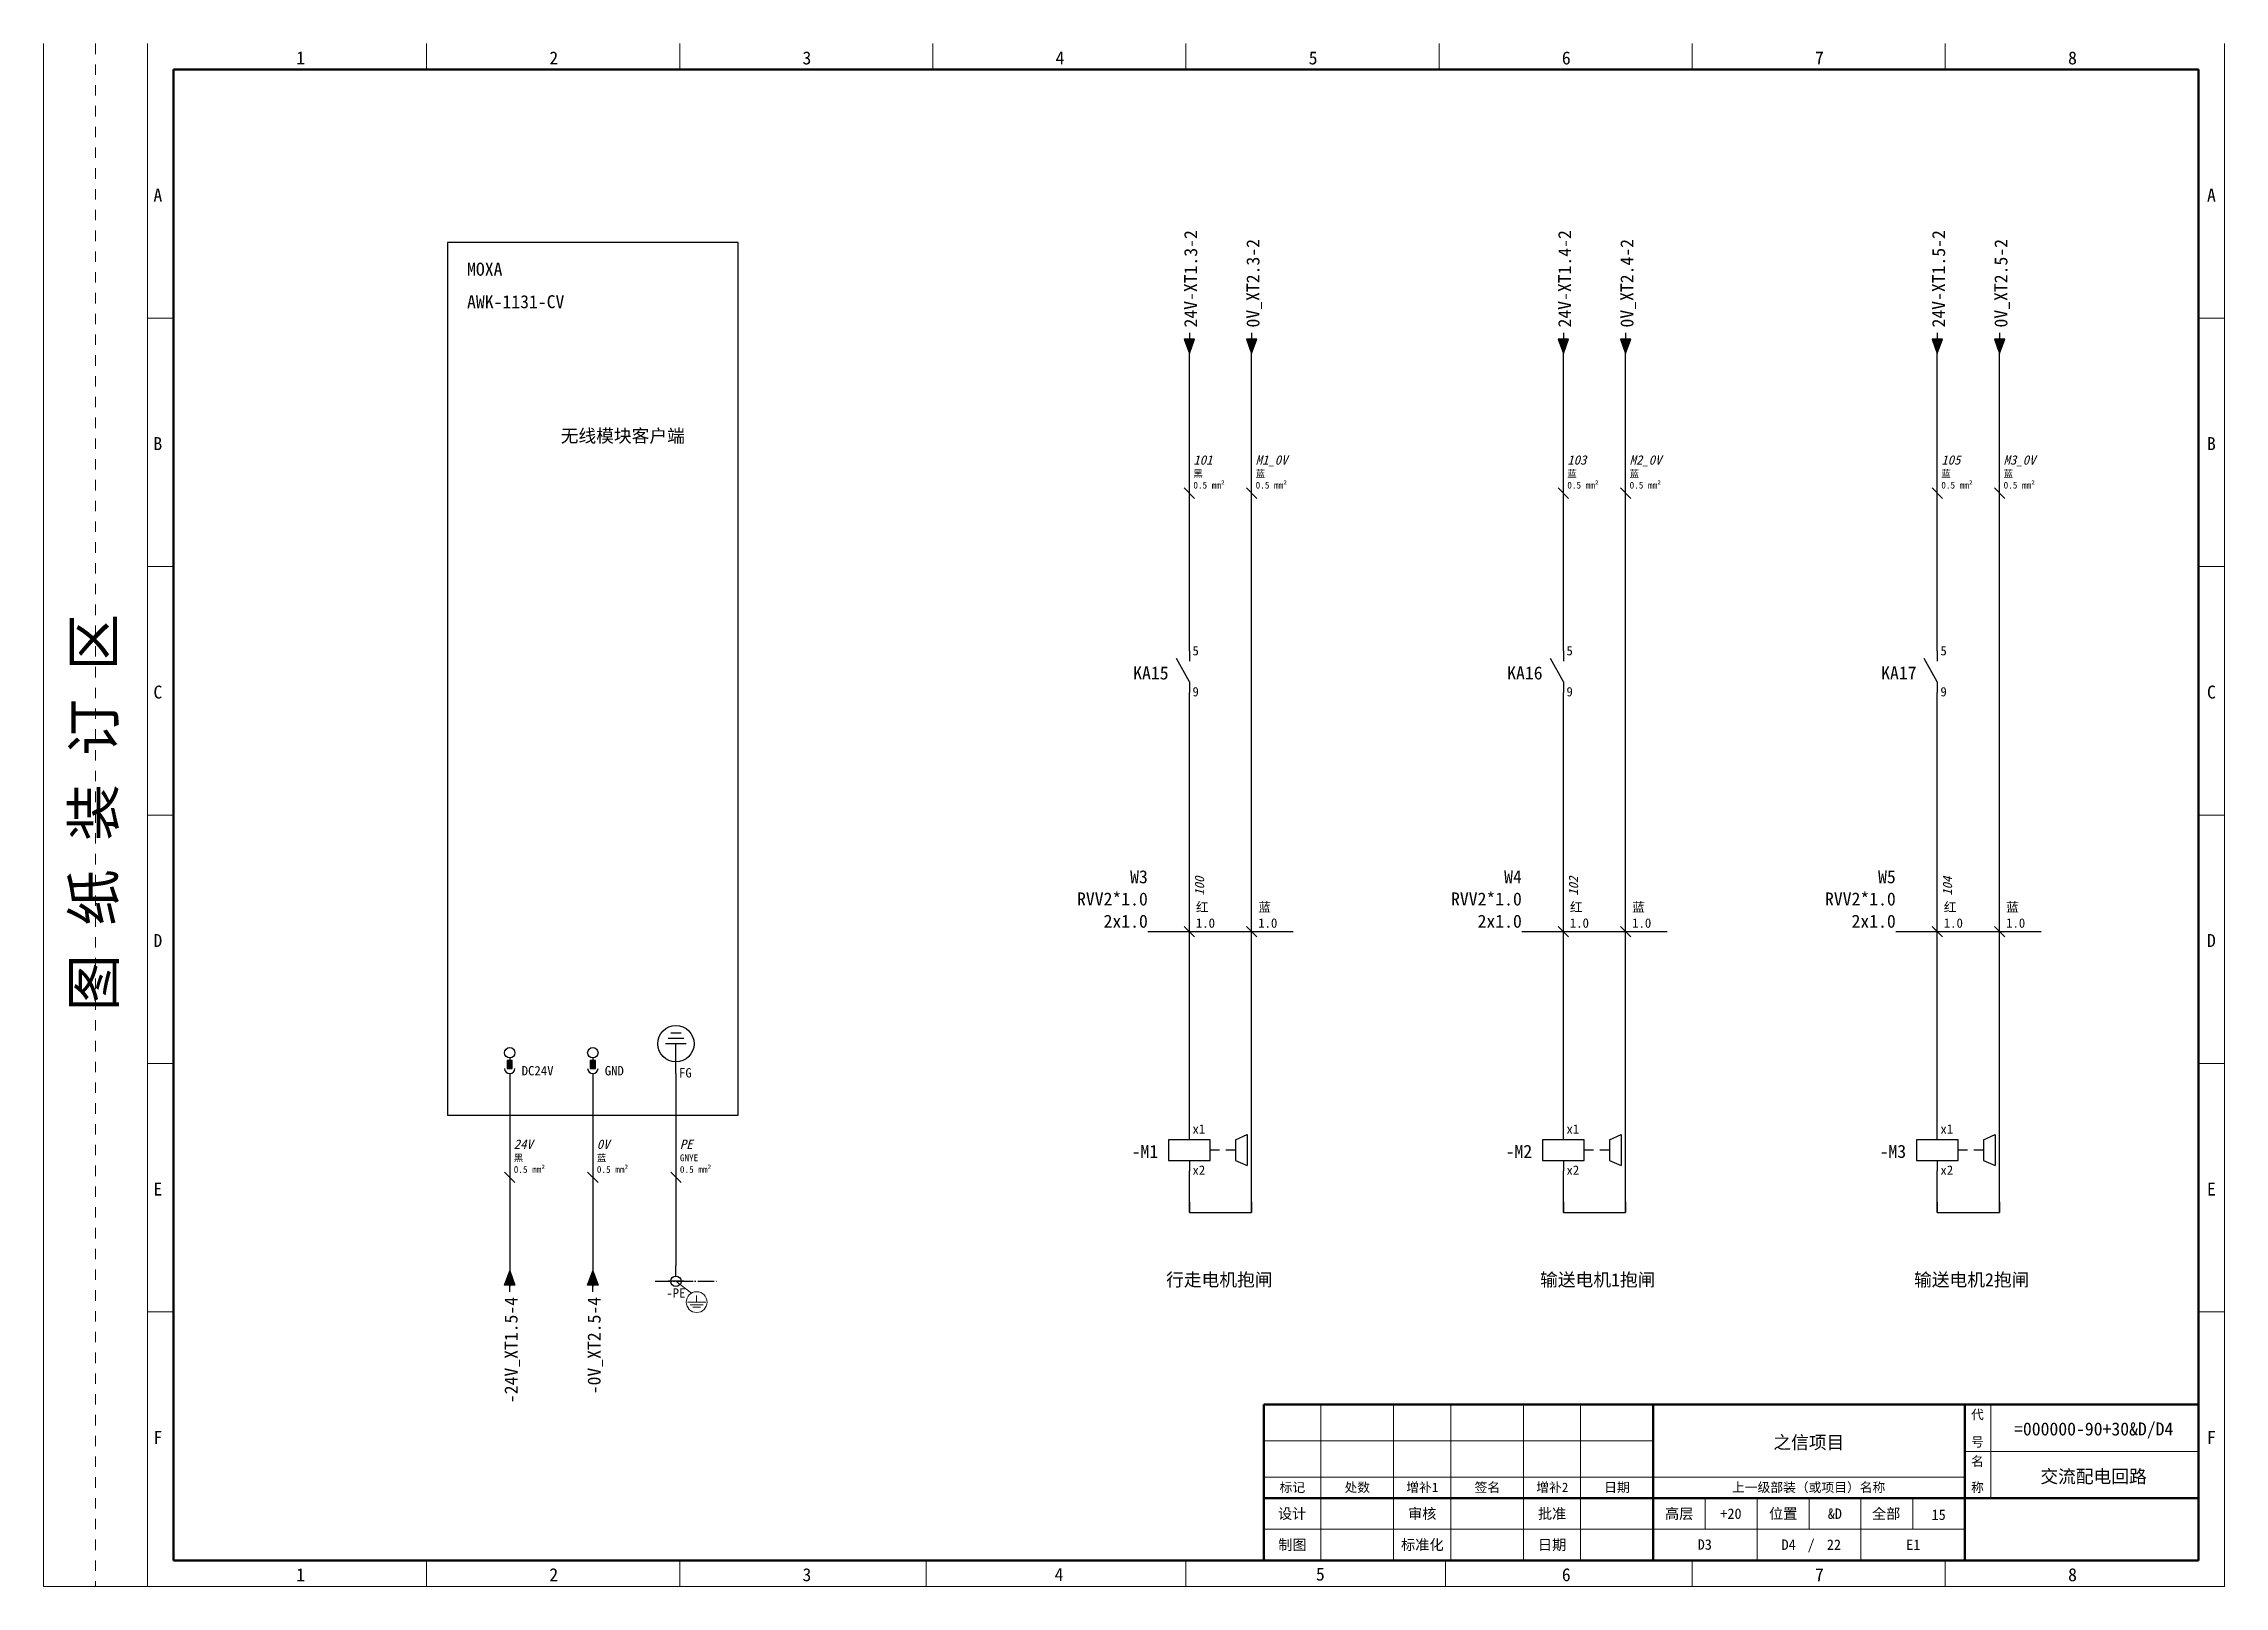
# Model space of a CAD drawing. Header units: millimetres. Extents: x -274 to 12554, y 2463 to 2760.
# Drawn here: x 1997.8 to 2417.8, y 2463.4 to 2760.4 of the extents above; entities that cross this region are included whole.
import ezdxf
from ezdxf.enums import TextEntityAlignment as Align

# ---------------------------------------------------------------- set-up
doc = ezdxf.new("R2010")
doc.units = ezdxf.units.MM
doc.linetypes.add('EPL_DASH', pattern=[1, 0.5, -0.5])
doc.linetypes.add('EPL_DASHDOT', pattern=[1, 0.8, -0.1, 0, -0.1])
for name, color, linetype, lineweight in [('EPLAN100', 7, 'Continuous', 5), ('EPLAN110', 6, 'Continuous', 35), ('EPLAN201', 73, 'Continuous', 35), ('EPLAN300', 5, 'Continuous', 5), ('EPLAN302', 5, 'Continuous', 25), ('EPLAN303', 6, 'Continuous', 25), ('EPLAN304', 5, 'Continuous', 25), ('EPLAN306', 6, 'Continuous', 25), ('EPLAN311', 1, 'Continuous', 25), ('EPLAN312', 1, 'Continuous', 25), ('EPLAN400', 5, 'Continuous', 35), ('EPLAN403', 5, 'Continuous', 35), ('EPLAN405', 1, 'Continuous', 25), ('EPLAN407', 5, 'Continuous', 35), ('EPLAN420', 7, 'Continuous', 35), ('EPLAN432', 7, 'Continuous', 35), ('EPLAN451', 73, 'Continuous', 35), ('EPLAN452', 73, 'Continuous', 35), ('EPLAN453', 73, 'Continuous', 35), ('EPLAN501', 7, 'Continuous', 35), ('EPLAN514', 5, 'Continuous', 35), ('EPLAN541', 1, 'Continuous', 25), ('EPLAN542', 1, 'Continuous', 25)]:
    doc.layers.add(name, color=color, linetype=linetype, lineweight=lineweight)
doc.styles.add('宋体', font='')
doc.styles.add('宋体_I', font='')
doc.styles.get('宋体').set_extended_font_data('宋体')
doc.styles.get('宋体_I').set_extended_font_data('宋体', italic=True)

msp = doc.modelspace()

# ---------------------------------------------------------------- texts
at = {"layer": 'EPLAN110', "color": 6, "style": '宋体'}
for s, p in [('行走电机抱闸', (2213.98, 2521.17)), ('输送电机1抱闸', (2286.01, 2521.17)), ('输送电机2抱闸', (2358.03, 2521.17))]:
    msp.add_text(s, height=2.505, dxfattribs=at).set_placement(p)
at = {"layer": 'EPLAN201', "color": 4, "style": '宋体'}
msp.add_text('图 纸 装 订 区', height=8.016, rotation=90, dxfattribs=at).set_placement((2003.4, 2612.38), align=Align.TOP_CENTER)
for s, height, p in [('代', 1.8, (2370.24, 2496.46)), ('号', 1.8, (2370.24, 2491.2)), ('名', 1.8, (2370.24, 2487.46)), ('标记', 1.804, (2238.3, 2482.45)), ('处数', 1.804, (2250.8, 2482.45)), ('增补1', 1.804, (2263.32, 2482.45)), ('签名', 1.804, (2275.85, 2482.45)), ('增补2', 1.804, (2288.36, 2482.45)), ('日期', 1.804, (2300.82, 2482.45)), ('上一级部装（或项目）名称', 1.8036, (2337.73, 2482.45)), ('称', 1.8, (2370.24, 2482.44)), ('设计', 2.004, (2238.26, 2477.38)), ('审核', 2.004, (2263.31, 2477.38)), ('批准', 2.004, (2288.32, 2477.38)), ('高层', 2.004, (2312.8, 2477.38)), ('位置', 2.004, (2332.82, 2477.38)), ('全部', 2.004, (2352.66, 2477.38)), ('制图', 2.004, (2238.31, 2471.39)), ('标准化', 2.004, (2263.33, 2471.39)), ('日期', 2.004, (2288.31, 2471.39)), ('/', 2, (2338.21, 2471.41))]:
    msp.add_text(s, height=height, dxfattribs=at).set_placement(p, align=Align.MIDDLE_CENTER)
at = {"layer": 'EPLAN400', "color": 5, "style": '宋体'}
for s, p in [('MOXA', (2079.35, 2714.96)), ('AWK-1131-CV', (2079.35, 2708.7))]:
    msp.add_text(s, height=2.505, dxfattribs=at).set_placement(p, align=Align.BOTTOM_LEFT)
for s, p in [('KA15', (2214.46, 2639.23)), ('KA16', (2286.49, 2639.23)), ('KA17', (2358.51, 2639.23)), ('-M1', (2212.46, 2547.13)), ('-M2', (2284.49, 2547.13)), ('-M3', (2356.51, 2547.13))]:
    msp.add_text(s, height=2.505, dxfattribs=at).set_placement(p, align=Align.MIDDLE_RIGHT)
at = {"layer": 'EPLAN403', "color": 5, "style": '宋体'}
for s, p in [('24V-XT1.3-2', (2218.71, 2705.73)), ('0V_XT2.3-2', (2230.71, 2705.73)), ('24V-XT1.4-2', (2290.74, 2705.73)), ('0V_XT2.4-2', (2302.74, 2705.73)), ('24V-XT1.5-2', (2362.76, 2705.73)), ('0V_XT2.5-2', (2374.76, 2705.73))]:
    msp.add_text(s, height=2.505, rotation=90, dxfattribs=at).set_placement(p, align=Align.MIDDLE_LEFT)
for s, p in [('-24V_XT1.5-4', (2087.82, 2519.11)), ('-0V_XT2.5-4', (2103.82, 2519.11))]:
    msp.add_text(s, height=2.505, rotation=90, dxfattribs=at).set_placement(p, align=Align.MIDDLE_RIGHT)
at = {"layer": 'EPLAN405', "color": 2, "style": '宋体_I'}
for s, p in [('101', (2219.23, 2678.79)), ('M1_0V', (2231.23, 2678.79)), ('103', (2291.25, 2678.79)), ('M2_0V', (2303.25, 2678.79)), ('105', (2363.28, 2678.79)), ('M3_0V', (2375.28, 2678.79)), ('24V', (2088.34, 2547.06)), ('0V', (2104.34, 2547.06)), ('PE', (2120.34, 2547.06))]:
    msp.add_text(s, height=1.804, dxfattribs=at).set_placement(p, align=Align.BOTTOM_LEFT)
at = {"layer": 'EPLAN405', "color": 1, "style": '宋体'}
for s, height, p in [('0.5 mm²', 1.303, (2219.23, 2674.34)), ('黑', 1.3, (2219.23, 2676.56)), ('蓝', 1.3, (2231.23, 2676.56)), ('0.5 mm²', 1.303, (2231.23, 2674.34)), ('蓝', 1.3, (2291.25, 2676.56)), ('0.5 mm²', 1.303, (2291.25, 2674.34)), ('蓝', 1.3, (2303.25, 2676.56)), ('0.5 mm²', 1.303, (2303.25, 2674.34)), ('蓝', 1.3, (2363.28, 2676.56)), ('0.5 mm²', 1.303, (2363.28, 2674.34)), ('蓝', 1.3, (2375.28, 2676.56)), ('0.5 mm²', 1.303, (2375.28, 2674.34)), ('黑', 1.3, (2088.34, 2544.84)), ('蓝', 1.3, (2104.34, 2544.84)), ('GNYE', 1.303, (2120.34, 2544.84)), ('0.5 mm²', 1.303, (2088.34, 2542.61)), ('0.5 mm²', 1.303, (2104.34, 2542.61)), ('0.5 mm²', 1.303, (2120.34, 2542.61))]:
    msp.add_text(s, height=height, dxfattribs=at).set_placement(p, align=Align.BOTTOM_LEFT)
at = {"layer": 'EPLAN405', "color": 2, "style": '宋体_I'}
for s, p in [('100', (2221.31, 2596.34)), ('102', (2293.33, 2596.34)), ('104', (2365.36, 2596.34))]:
    msp.add_text(s, height=1.804, rotation=90, dxfattribs=at).set_placement(p)
at = {"layer": 'EPLAN405', "color": 1, "style": '宋体'}
for s, height, p in [('红', 1.8, (2219.72, 2593.26)), ('1.0', 1.804, (2219.72, 2590.18)), ('蓝', 1.8, (2231.72, 2593.26)), ('1.0', 1.804, (2231.72, 2590.18)), ('红', 1.8, (2291.74, 2593.26)), ('1.0', 1.804, (2291.74, 2590.18)), ('蓝', 1.8, (2303.74, 2593.26)), ('1.0', 1.804, (2303.74, 2590.18)), ('红', 1.8, (2363.76, 2593.26)), ('1.0', 1.804, (2363.76, 2590.18)), ('蓝', 1.8, (2375.76, 2593.26)), ('1.0', 1.804, (2375.76, 2590.18))]:
    msp.add_text(s, height=height, dxfattribs=at).set_placement(p)
at = {"layer": 'EPLAN407', "color": 5, "style": '宋体'}
for s, p in [('W3', (2210.46, 2597.99)), ('W4', (2282.49, 2597.99)), ('W5', (2354.51, 2597.99))]:
    msp.add_text(s, height=2.505, dxfattribs=at).set_placement(p, align=Align.BOTTOM_RIGHT)
at = {"layer": 'EPLAN420', "color": 0, "style": '宋体'}
for s, height, p in [('5', 1.8, (2219.06, 2642.08)), ('5', 1.8, (2291.09, 2642.08)), ('5', 1.8, (2363.11, 2642.08)), ('x1', 1.804, (2219.06, 2549.98)), ('x1', 1.804, (2291.09, 2549.98)), ('x1', 1.804, (2363.11, 2549.98))]:
    msp.add_text(s, height=height, dxfattribs=at).set_placement(p, align=Align.BOTTOM_LEFT)
for s, height, p in [('9', 1.8, (2219.06, 2636.52)), ('9', 1.8, (2291.09, 2636.52)), ('9', 1.8, (2363.11, 2636.52)), ('FG', 1.804, (2120.17, 2563.15)), ('x2', 1.804, (2219.06, 2544.42)), ('x2', 1.804, (2291.09, 2544.42)), ('x2', 1.804, (2363.11, 2544.42))]:
    msp.add_text(s, height=height, dxfattribs=at).set_placement(p, align=Align.TOP_LEFT)
msp.add_text('-PE', height=1.804, dxfattribs=at).set_placement((2119.57, 2520.75), align=Align.TOP_CENTER)
at = {"layer": 'EPLAN432', "color": 0, "style": '宋体'}
for s, p in [('DC24V', (2089.87, 2561.21)), ('GND', (2105.87, 2561.21))]:
    msp.add_text(s, height=1.804, dxfattribs=at).set_placement(p, align=Align.BOTTOM_LEFT)
at = {"layer": 'EPLAN451', "color": 4, "style": '宋体'}
msp.add_text('之信项目', height=2.505, dxfattribs=at).set_placement((2337.77, 2491.1), align=Align.MIDDLE_CENTER)
at = {"layer": 'EPLAN452', "color": 4, "style": '宋体'}
for s, height, p in [('=000000-90+30&D/D4', 2.505, (2392.63, 2493.69)), ('交流配电回路', 2.505, (2392.6, 2484.55)), ('+20', 2.004, (2322.77, 2477.38)), ('&D', 2.004, (2342.78, 2477.38)), ('15', 2.004, (2362.77, 2477.18)), ('D3', 2.004, (2317.73, 2471.44)), ('E1', 2.004, (2357.88, 2471.4))]:
    msp.add_text(s, height=height, dxfattribs=at).set_placement(p, align=Align.MIDDLE_CENTER)
msp.add_text('D4', height=2.004, dxfattribs=at).set_placement((2335.24, 2471.41), align=Align.MIDDLE_RIGHT)
msp.add_text('22', height=2.004, dxfattribs=at).set_placement((2341.24, 2471.41), align=Align.MIDDLE_LEFT)
at = {"layer": 'EPLAN453', "color": 4, "style": '宋体'}
for s, p in [('1', (2047.3, 2757.63)), ('2', (2096.05, 2757.63)), ('3', (2144.8, 2757.63)), ('4', (2193.55, 2757.63)), ('5', (2242.3, 2757.63)), ('6', (2291.05, 2757.63)), ('7', (2339.8, 2757.63)), ('8', (2388.55, 2757.63)), ('A', (2019.8, 2731.22)), ('A', (2415.3, 2731.22)), ('B', (2019.8, 2683.38)), ('B', (2415.3, 2683.38)), ('C', (2019.8, 2635.55)), ('C', (2415.3, 2635.55)), ('D', (2019.8, 2587.72)), ('D', (2415.3, 2587.72)), ('E', (2019.8, 2539.88)), ('E', (2415.3, 2539.88)), ('F', (2019.8, 2492.05)), ('F', (2415.3, 2492.05)), ('1', (2047.3, 2465.63)), ('2', (2096.05, 2465.63)), ('3', (2144.8, 2465.63)), ('4', (2193.36, 2465.67)), ('5', (2243.69, 2465.74)), ('6', (2291.05, 2465.63)), ('7', (2339.8, 2465.63)), ('8', (2388.55, 2465.63))]:
    msp.add_text(s, height=2.5, dxfattribs=at).set_placement(p, align=Align.MIDDLE_CENTER)
at = {"layer": 'EPLAN501', "color": 0, "style": '宋体'}
msp.add_text('无线模块客户端', height=2.505, dxfattribs=at).set_placement((2121.3, 2686.13), align=Align.TOP_RIGHT)
at = {"layer": 'EPLAN514', "color": 5, "style": '宋体'}
for s, p in [('RVV2*1.0', (2210.46, 2593.71)), ('RVV2*1.0', (2282.49, 2593.71)), ('RVV2*1.0', (2354.51, 2593.71)), ('2x1.0', (2210.46, 2589.43)), ('2x1.0', (2282.49, 2589.43)), ('2x1.0', (2354.51, 2589.43))]:
    msp.add_text(s, height=2.505, dxfattribs=at).set_placement(p, align=Align.BOTTOM_RIGHT)

# ---------------------------------------------------------------- hatches: boundary and pattern name
at = {"layer": 'EPLAN303', "linetype": 'Continuous', "lineweight": 25, "ltscale": 4}
for points in [[(2087.07, 2563.11), (2088.07, 2563.11), (2088.07, 2564.61), (2087.07, 2564.61)], [(2103.07, 2563.11), (2104.07, 2563.11), (2104.07, 2564.61), (2103.07, 2564.61)]]:
    msp.add_hatch(color=6, dxfattribs=at).paths.add_polyline_path(points, flags=0)
at = {"layer": 'EPLAN311', "linetype": 'Continuous', "lineweight": 25, "ltscale": 4}
for points in [[(2217.46, 2703.48), (2218.46, 2700.73), (2219.46, 2703.48)], [(2229.46, 2703.48), (2230.46, 2700.73), (2231.46, 2703.48)], [(2289.49, 2703.48), (2290.49, 2700.73), (2291.49, 2703.48)], [(2301.49, 2703.48), (2302.49, 2700.73), (2303.49, 2703.48)], [(2361.51, 2703.48), (2362.51, 2700.73), (2363.51, 2703.48)], [(2373.51, 2703.48), (2374.51, 2700.73), (2375.51, 2703.48)], [(2086.57, 2521.36), (2087.57, 2524.11), (2088.57, 2521.36)], [(2102.57, 2521.36), (2103.57, 2524.11), (2104.57, 2521.36)]]:
    msp.add_hatch(color=1, dxfattribs=at).paths.add_polyline_path(points, flags=0)

# ---------------------------------------------------------------- linework, layer by layer
at = {"layer": 'EPLAN100', "color": 163, "linetype": 'EPL_DASHDOT', "lineweight": 25, "ltscale": 4}
msp.add_line((2115.57, 2522.11), (2127.57, 2522.11), dxfattribs=at)
at = {"layer": 'EPLAN100', "color": 0, "linetype": 'Continuous', "lineweight": 13, "ltscale": 4}
for p, q in [((2119.57, 2522.11), (2122.57, 2519.86)), ((2121.82, 2518.11), (2125.32, 2518.11)), ((2122.32, 2517.61), (2124.82, 2517.61)), ((2122.82, 2517.11), (2124.32, 2517.11)), ((2123.57, 2518.11), (2123.57, 2519.36))]:
    msp.add_line(p, q, dxfattribs=at)
msp.add_circle((2123.57, 2518.11), 2, dxfattribs=at)
at = {"layer": 'EPLAN201', "color": 4, "linetype": 'Continuous', "lineweight": 20, "ltscale": 12}
for p, q in [((1997.8, 2463.38), (1997.8, 2760.38)), ((2071.55, 2760.38), (2071.55, 2755.38)), ((2120.3, 2760.38), (2120.3, 2755.38)), ((2169.05, 2760.38), (2169.05, 2755.38)), ((2217.8, 2755.38), (2217.8, 2760.38)), ((2266.55, 2760.38), (2266.55, 2755.38)), ((2315.3, 2760.38), (2315.3, 2755.38)), ((2364.05, 2760.38), (2364.05, 2755.38)), ((2417.8, 2760.38), (2417.8, 2463.38)), ((2017.8, 2707.55), (2022.8, 2707.55)), ((2412.8, 2707.55), (2417.8, 2707.55)), ((2017.8, 2659.72), (2022.8, 2659.72)), ((2412.8, 2659.72), (2417.8, 2659.72)), ((2017.8, 2611.88), (2022.8, 2611.88)), ((2412.8, 2611.88), (2417.8, 2611.88)), ((2017.8, 2564.05), (2022.8, 2564.05)), ((2412.8, 2564.05), (2417.8, 2564.05)), ((2017.8, 2516.22), (2022.8, 2516.22)), ((2412.8, 2516.22), (2417.8, 2516.22)), ((2367.8, 2489.38), (2412.8, 2489.38)), ((2317.8, 2480.38), (2317.8, 2474.38)), ((2327.8, 2480.38), (2327.8, 2474.38)), ((2337.8, 2480.38), (2337.8, 2474.38)), ((2347.8, 2480.38), (2347.8, 2474.38)), ((2357.8, 2480.38), (2357.8, 2474.38)), ((2232.8, 2474.38), (2367.8, 2474.38)), ((2327.8, 2474.38), (2327.8, 2468.38)), ((2347.8, 2474.38), (2347.8, 2468.38)), ((2071.55, 2468.38), (2071.55, 2463.38)), ((2120.3, 2468.38), (2120.3, 2463.38)), ((2167.8, 2463.38), (2167.8, 2468.38)), ((2217.8, 2468.38), (2217.8, 2463.38)), ((2267.8, 2463.38), (2267.8, 2468.38)), ((2315.3, 2468.38), (2315.3, 2463.38)), ((2364.05, 2468.38), (2364.05, 2463.38)), ((2417.8, 2463.38), (1997.8, 2463.38))]:
    msp.add_line(p, q, dxfattribs=at)
at = {"layer": 'EPLAN201', "color": 4, "linetype": 'EPL_DASH', "lineweight": 20, "ltscale": 4}
msp.add_line((2007.8, 2760.38), (2007.8, 2463.38), dxfattribs=at)
at = {"layer": 'EPLAN201', "color": 4, "linetype": 'Continuous', "lineweight": 20, "ltscale": 4}
for p, q in [((2017.8, 2463.38), (2017.8, 2760.38)), ((2243.8, 2468.38), (2243.8, 2498.38)), ((2257.8, 2468.38), (2257.8, 2498.38)), ((2268.8, 2468.38), (2268.8, 2498.38)), ((2282.8, 2468.38), (2282.8, 2498.38)), ((2293.77, 2468.45), (2293.77, 2498.45)), ((2372.8, 2480.38), (2372.8, 2498.38)), ((2232.8, 2491.38), (2307.8, 2491.38)), ((2232.8, 2484.38), (2367.8, 2484.38))]:
    msp.add_line(p, q, dxfattribs=at)
at = {"layer": 'EPLAN201', "color": 4, "linetype": 'Continuous', "lineweight": 50, "ltscale": 12}
for p, q in [((2412.8, 2755.38), (2022.8, 2755.38)), ((2232.8, 2468.38), (2232.8, 2498.38)), ((2307.8, 2468.38), (2307.8, 2498.38)), ((2367.8, 2468.38), (2367.8, 2498.38)), ((2232.8, 2480.38), (2412.8, 2480.38)), ((2022.8, 2468.38), (2412.8, 2468.38))]:
    msp.add_line(p, q, dxfattribs=at)
at = {"layer": 'EPLAN201', "color": 4, "linetype": 'Continuous', "lineweight": 50, "ltscale": 4}
for p, q in [((2022.8, 2755.38), (2022.8, 2468.38)), ((2412.8, 2755.38), (2412.8, 2468.38)), ((2232.8, 2498.38), (2412.8, 2498.38))]:
    msp.add_line(p, q, dxfattribs=at)
at = {"layer": 'EPLAN201', "color": 4, "linetype": 'Continuous', "lineweight": 15, "ltscale": 12}
for p, q in [((2217.8, 2468.38), (2217.8, 2463.38)), ((2167.8, 2463.38), (2267.8, 2463.38))]:
    msp.add_line(p, q, dxfattribs=at)
at = {"layer": 'EPLAN201', "color": 4, "linetype": 'Continuous', "lineweight": 35, "ltscale": 12}
msp.add_line((2232.8, 2468.38), (2412.8, 2468.38), dxfattribs=at)
at = {"layer": 'EPLAN300', "color": 5, "linetype": 'Continuous', "lineweight": 25, "ltscale": 4}
for p, q in [((2218.47, 2637.49), (2215.97, 2641.99)), ((2290.49, 2637.49), (2287.99, 2641.99)), ((2362.51, 2637.49), (2360.01, 2641.99)), ((2121.57, 2567.86), (2117.57, 2567.86)), ((2121.07, 2568.86), (2118.07, 2568.86)), ((2120.57, 2569.86), (2118.57, 2569.86)), ((2119.57, 2562.11), (2119.57, 2567.86)), ((2227.34, 2549.38), (2229.59, 2550.38)), ((2229.59, 2550.38), (2229.59, 2544.38)), ((2299.36, 2549.38), (2301.61, 2550.38)), ((2301.61, 2550.38), (2301.61, 2544.38)), ((2371.39, 2549.38), (2373.64, 2550.38)), ((2373.64, 2550.38), (2373.64, 2544.38)), ((2224.29, 2547.38), (2222.46, 2547.38)), ((2227.34, 2547.38), (2225.51, 2547.38)), ((2227.34, 2549.38), (2227.34, 2545.38)), ((2227.34, 2545.38), (2229.59, 2544.38)), ((2296.31, 2547.38), (2294.49, 2547.38)), ((2299.36, 2547.38), (2297.53, 2547.38)), ((2299.36, 2549.38), (2299.36, 2545.38)), ((2299.36, 2545.38), (2301.61, 2544.38)), ((2368.34, 2547.38), (2366.51, 2547.38)), ((2371.39, 2547.38), (2369.56, 2547.38)), ((2371.39, 2549.38), (2371.39, 2545.38)), ((2371.39, 2545.38), (2373.64, 2544.38))]:
    msp.add_line(p, q, dxfattribs=at)
at = {"layer": 'EPLAN300', "color": 5, "linetype": 'Continuous', "lineweight": 25}
for p, q in [((2218.46, 2643.48), (2218.46, 2641.48)), ((2290.49, 2643.48), (2290.49, 2641.48)), ((2362.51, 2643.48), (2362.51, 2641.48)), ((2218.47, 2637.49), (2218.47, 2635.49)), ((2290.49, 2637.49), (2290.49, 2635.49)), ((2362.51, 2637.49), (2362.51, 2635.49)), ((2218.46, 2549.38), (2218.46, 2551.38)), ((2290.49, 2549.38), (2290.49, 2551.38)), ((2362.51, 2549.38), (2362.51, 2551.38)), ((2218.46, 2545.38), (2218.46, 2543.38)), ((2290.49, 2545.38), (2290.49, 2543.38)), ((2362.51, 2545.38), (2362.51, 2543.38))]:
    msp.add_line(p, q, dxfattribs=at)
for points in [[(2214.46, 2545.38), (2222.46, 2545.38), (2222.46, 2549.38), (2214.46, 2549.38)], [(2286.49, 2545.38), (2294.49, 2545.38), (2294.49, 2549.38), (2286.49, 2549.38)], [(2358.51, 2545.38), (2366.51, 2545.38), (2366.51, 2549.38), (2358.51, 2549.38)]]:
    msp.add_lwpolyline(points, close=True, dxfattribs=at)
at = {"layer": 'EPLAN300', "color": 5, "linetype": 'Continuous', "lineweight": 25, "ltscale": 4}
msp.add_circle((2119.57, 2567.86), 3.5, dxfattribs=at)
at = {"layer": 'EPLAN302', "color": 5, "linetype": 'Continuous', "lineweight": 25, "ltscale": 4}
for p, q in [((2119.57, 2523.11), (2119.57, 2525.11)), ((2121.07, 2522.11), (2118.07, 2522.11))]:
    msp.add_line(p, q, dxfattribs=at)
msp.add_circle((2119.57, 2522.11), 1, dxfattribs=at)
at = {"layer": 'EPLAN303', "color": 6, "linetype": 'Continuous', "lineweight": 25, "ltscale": 4}
for p, q in [((2087.57, 2565.11), (2087.57, 2564.61)), ((2103.57, 2565.11), (2103.57, 2564.61))]:
    msp.add_line(p, q, dxfattribs=at)
for points in [[(2087.07, 2563.11), (2088.07, 2563.11), (2088.07, 2564.61), (2087.07, 2564.61)], [(2103.07, 2563.11), (2104.07, 2563.11), (2104.07, 2564.61), (2103.07, 2564.61)]]:
    msp.add_lwpolyline(points, close=True, dxfattribs=at)
for centre in [(2087.57, 2566.11), (2103.57, 2566.11)]:
    msp.add_circle(centre, 1, dxfattribs=at)
for centre in [(2087.57, 2563.11), (2103.57, 2563.11)]:
    msp.add_arc(centre, 1, 180, 0, dxfattribs=at)
at = {"layer": 'EPLAN304', "color": 5, "linetype": 'Continuous', "lineweight": 25, "ltscale": 4}
for p, q in [((2210.46, 2589.43), (2238.46, 2589.43)), ((2282.49, 2589.43), (2310.49, 2589.43)), ((2354.51, 2589.43), (2382.51, 2589.43))]:
    msp.add_line(p, q, dxfattribs=at)
at = {"layer": 'EPLAN306', "color": 6, "linetype": 'Continuous', "lineweight": 25, "ltscale": 4}
msp.add_lwpolyline([(2075.57, 2554.11), (2131.57, 2554.11), (2131.57, 2722.11), (2075.57, 2722.11)], close=True, dxfattribs=at)
at = {"layer": 'EPLAN311', "color": 1, "linetype": 'Continuous', "lineweight": 25, "ltscale": 4}
for p, q in [((2218.46, 2704.73), (2218.46, 2703.48)), ((2230.46, 2704.73), (2230.46, 2703.48)), ((2290.49, 2704.73), (2290.49, 2703.48)), ((2302.49, 2704.73), (2302.49, 2703.48)), ((2362.51, 2704.73), (2362.51, 2703.48)), ((2374.51, 2704.73), (2374.51, 2703.48)), ((2087.57, 2520.11), (2087.57, 2521.36)), ((2103.57, 2520.11), (2103.57, 2521.36))]:
    msp.add_line(p, q, dxfattribs=at)
at = {"layer": 'EPLAN311', "color": 11, "linetype": 'Continuous', "lineweight": 25, "ltscale": 4}
for p, q in [((2218.46, 2643.48), (2218.46, 2701.73)), ((2290.49, 2643.48), (2290.49, 2701.73)), ((2362.51, 2643.48), (2362.51, 2701.73)), ((2218.46, 2551.38), (2218.46, 2635.48)), ((2290.49, 2551.38), (2290.49, 2635.48)), ((2362.51, 2551.38), (2362.51, 2635.48))]:
    msp.add_line(p, q, dxfattribs=at)
at = {"layer": 'EPLAN311', "color": 24, "linetype": 'Continuous', "lineweight": 25, "ltscale": 4}
msp.add_line((2087.57, 2562.11), (2087.57, 2521.11), dxfattribs=at)
at = {"layer": 'EPLAN311', "color": 5, "linetype": 'Continuous', "lineweight": 25, "ltscale": 4}
msp.add_line((2103.57, 2562.11), (2103.57, 2521.11), dxfattribs=at)
at = {"layer": 'EPLAN311', "color": 4, "linetype": 'Continuous', "lineweight": 25, "ltscale": 4}
for p, q in [((2218.46, 2537.38), (2218.46, 2535.38)), ((2230.46, 2537.38), (2230.46, 2535.38)), ((2290.49, 2537.38), (2290.49, 2535.38)), ((2302.49, 2537.38), (2302.49, 2535.38)), ((2362.51, 2537.38), (2362.51, 2535.38)), ((2374.51, 2537.38), (2374.51, 2535.38)), ((2218.46, 2535.38), (2220.46, 2535.38)), ((2228.46, 2535.38), (2230.46, 2535.38)), ((2290.49, 2535.38), (2292.49, 2535.38)), ((2300.49, 2535.38), (2302.49, 2535.38)), ((2362.51, 2535.38), (2364.51, 2535.38)), ((2372.51, 2535.38), (2374.51, 2535.38))]:
    msp.add_line(p, q, dxfattribs=at)
at = {"layer": 'EPLAN311', "color": 1, "linetype": 'Continuous', "lineweight": 25, "ltscale": 4}
for points in [[(2217.46, 2703.48), (2218.46, 2700.73), (2219.46, 2703.48)], [(2229.46, 2703.48), (2230.46, 2700.73), (2231.46, 2703.48)], [(2289.49, 2703.48), (2290.49, 2700.73), (2291.49, 2703.48)], [(2301.49, 2703.48), (2302.49, 2700.73), (2303.49, 2703.48)], [(2361.51, 2703.48), (2362.51, 2700.73), (2363.51, 2703.48)], [(2373.51, 2703.48), (2374.51, 2700.73), (2375.51, 2703.48)], [(2086.57, 2521.36), (2087.57, 2524.11), (2088.57, 2521.36)], [(2102.57, 2521.36), (2103.57, 2524.11), (2104.57, 2521.36)]]:
    msp.add_lwpolyline(points, close=True, dxfattribs=at)
at = {"layer": 'EPLAN312', "color": 1, "linetype": 'Continuous', "lineweight": 25, "ltscale": 4}
for p, q in [((2217.46, 2674.84), (2219.46, 2672.84)), ((2229.46, 2674.84), (2231.46, 2672.84)), ((2289.49, 2674.84), (2291.49, 2672.84)), ((2301.49, 2674.84), (2303.49, 2672.84)), ((2361.51, 2674.84), (2363.51, 2672.84)), ((2373.51, 2674.84), (2375.51, 2672.84)), ((2217.46, 2590.43), (2219.46, 2588.43)), ((2229.46, 2590.43), (2231.46, 2588.43)), ((2289.49, 2590.43), (2291.49, 2588.43)), ((2301.49, 2590.43), (2303.49, 2588.43)), ((2361.51, 2590.43), (2363.51, 2588.43)), ((2373.51, 2590.43), (2375.51, 2588.43)), ((2086.57, 2543.11), (2088.57, 2541.11)), ((2102.57, 2543.11), (2104.57, 2541.11)), ((2118.57, 2543.11), (2120.57, 2541.11))]:
    msp.add_line(p, q, dxfattribs=at)
at = {"layer": 'EPLAN541', "color": 4, "linetype": 'Continuous', "lineweight": 25, "ltscale": 4}
for p, q in [((2230.46, 2535.38), (2230.46, 2701.73)), ((2302.49, 2535.38), (2302.49, 2701.73)), ((2374.51, 2535.38), (2374.51, 2701.73)), ((2218.46, 2535.38), (2218.46, 2543.38)), ((2290.49, 2535.38), (2290.49, 2543.38)), ((2362.51, 2535.38), (2362.51, 2543.38)), ((2218.46, 2535.38), (2230.46, 2535.38)), ((2290.49, 2535.38), (2302.49, 2535.38)), ((2362.51, 2535.38), (2374.51, 2535.38))]:
    msp.add_line(p, q, dxfattribs=at)
at = {"layer": 'EPLAN542', "color": 3, "linetype": 'Continuous', "lineweight": 25, "ltscale": 4}
msp.add_line((2119.57, 2562.11), (2119.57, 2525.11), dxfattribs=at)

msp.set_redraw_order([(e.dxf.handle, doc.entitydb.next_handle()) for e in msp.query("TEXT MTEXT ATTDEF DIMENSION ARC_DIMENSION")])  # texts and dimensions are drawn at this point

doc.saveas('drawing.dxf')
